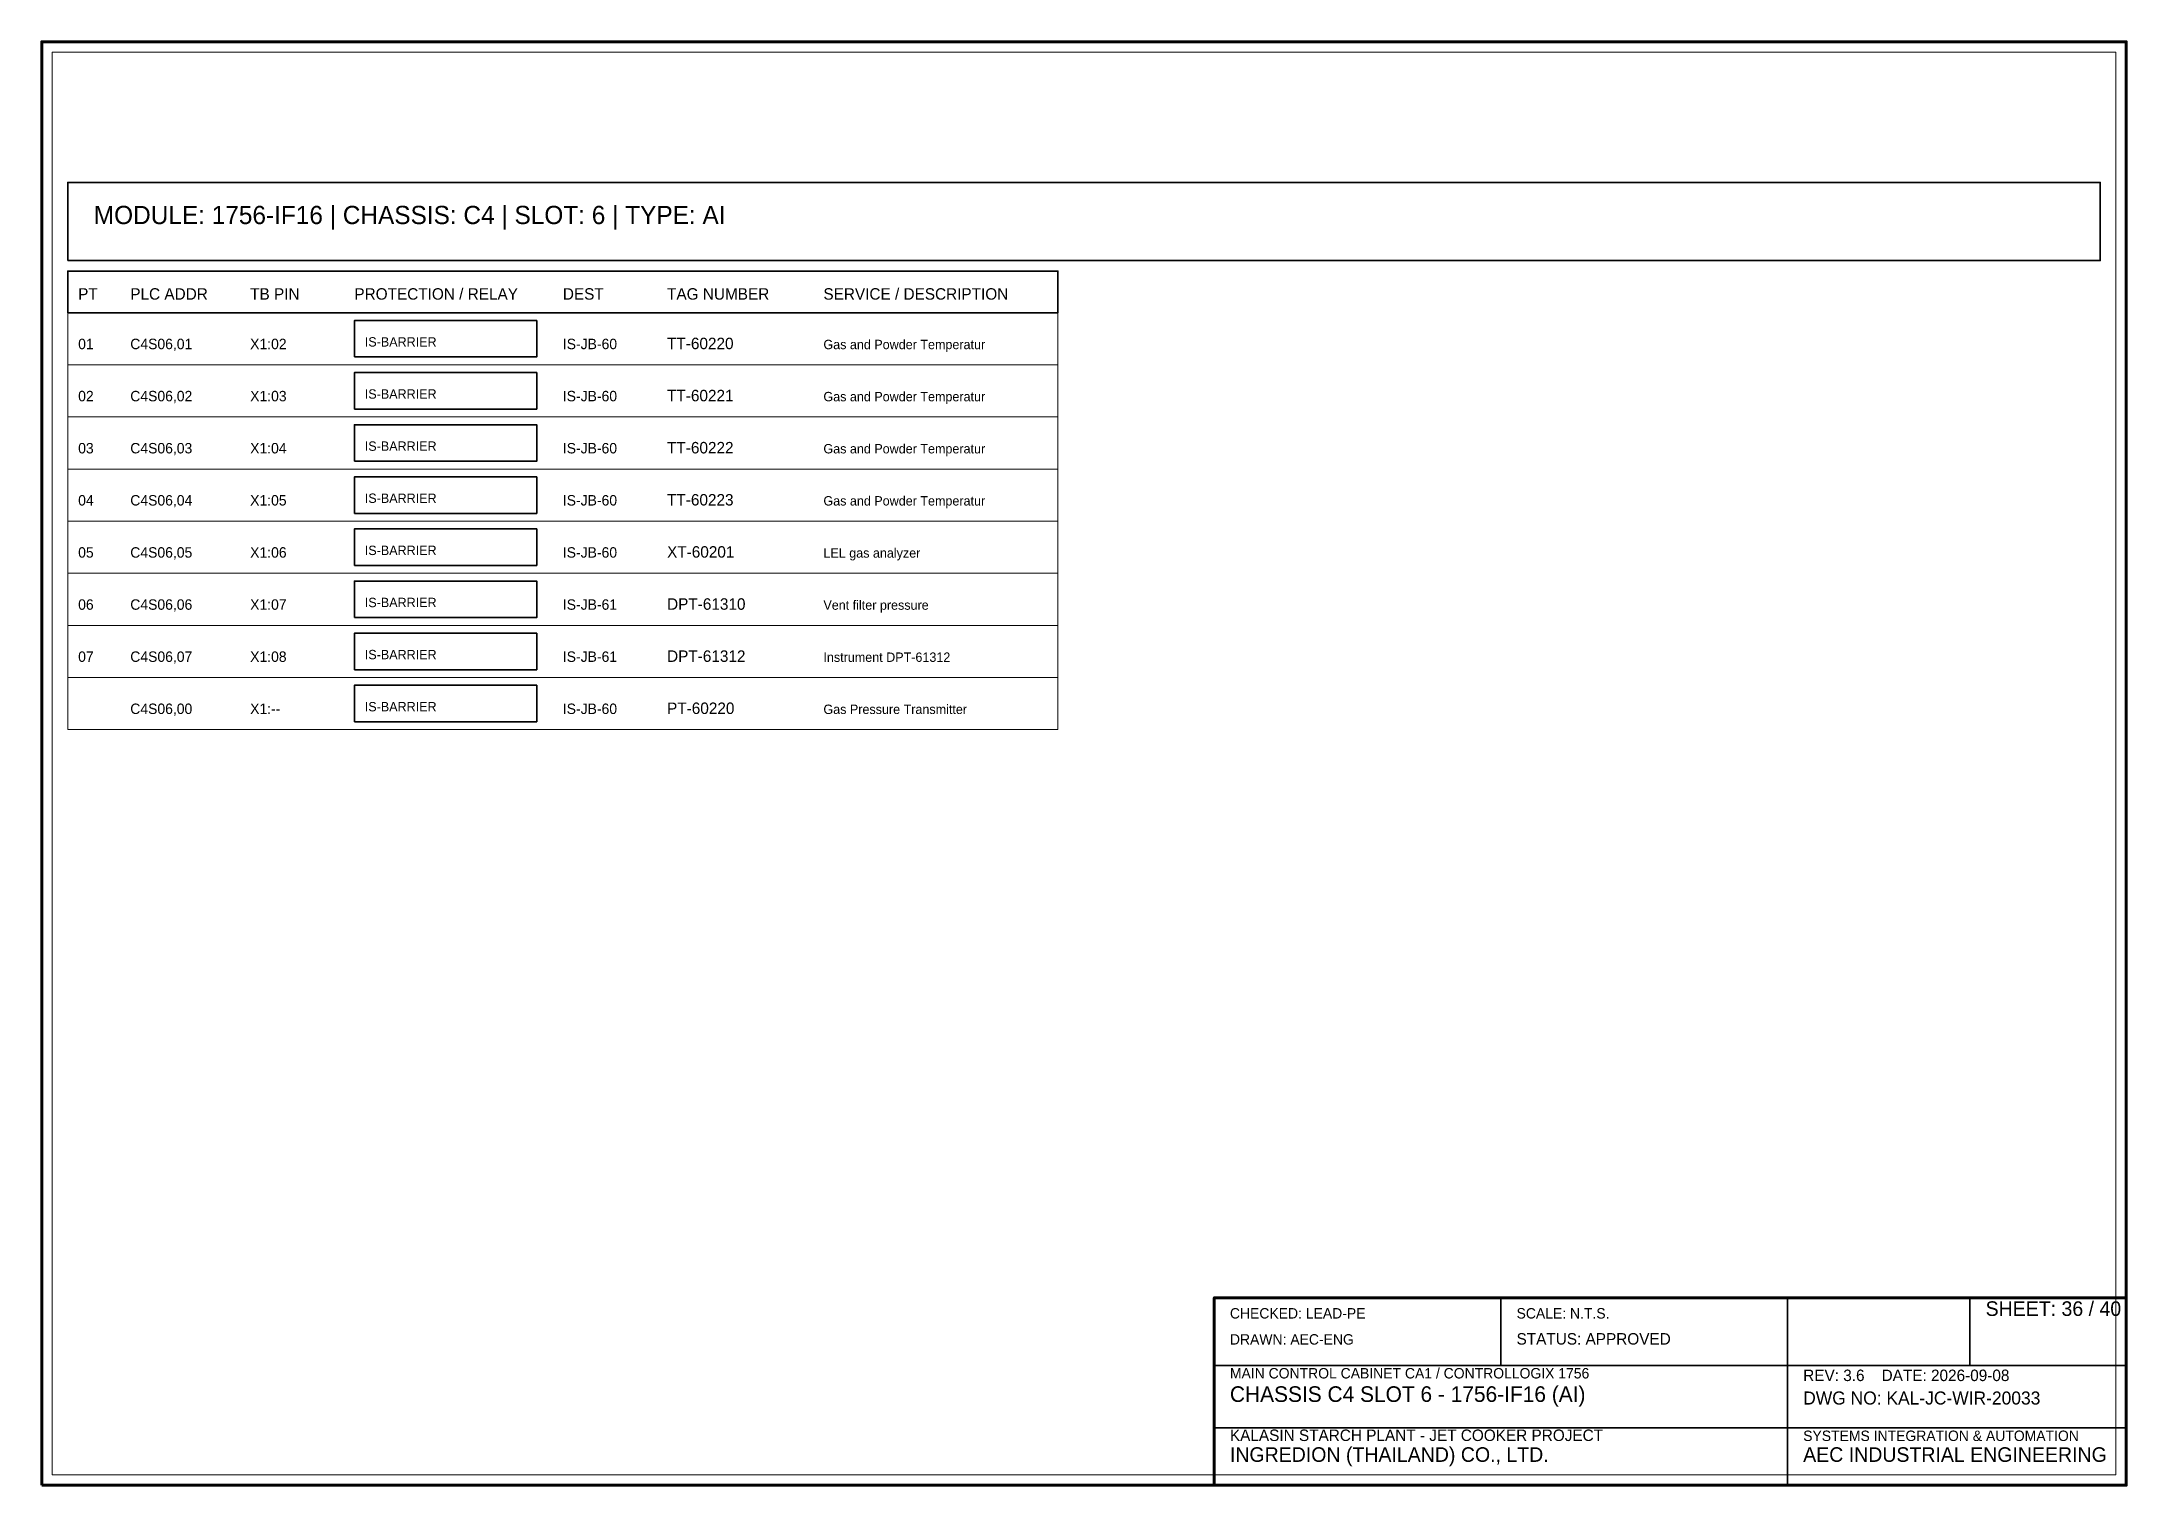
# Model space of a CAD drawing. Header units: millimetres. Extents: x 0 to 2200, y -2240 to 277.
# Drawn here: x 0 to 400, y -2240 to -1963 of the extents above; entities that cross this region are included whole.
import ezdxf

# ---------------------------------------------------------------- set-up
doc = ezdxf.new("R2010")
doc.units = ezdxf.units.MM
for name, color, linetype, lineweight in [('0_BORDER', 7, 'Continuous', 70), ('0_TITLE_BLOCK', 4, 'Continuous', 35), ('IE-CABLE', 6, 'Continuous', 25), ('IE-EQUIP', 2, 'Continuous', 35), ('IS_BARRIERS', 140, 'Continuous', 35), ('NOTATIONS', 8, 'Continuous', 18), ('TER', 3, 'Continuous', 35), ('TEXTS', 7, 'Continuous', 25)]:
    doc.layers.add(name, color=color, linetype=linetype, lineweight=lineweight)

msp = doc.modelspace()

# ---------------------------------------------------------------- texts
at = {"layer": '0_TITLE_BLOCK'}
for s, height, p in [('MODULE: 1756-IF16 | CHASSIS: C4 | SLOT: 6 | TYPE: AI', 3.5, (10, -1998)), ('PT', 2.2, (7, -2012.5)), ('PLC ADDR', 2.2, (17, -2012.5)), ('TB PIN', 2.2, (40, -2012.5)), ('PROTECTION / RELAY', 2.2, (60, -2012.5)), ('DEST', 2.2, (100, -2012.5)), ('TAG NUMBER', 2.2, (120, -2012.5)), ('SERVICE / DESCRIPTION', 2.2, (150, -2012.5)), ('SHEET: 36 / 40', 2.8, (373, -2207.5)), ('STATUS: APPROVED', 2.2, (283, -2213)), ('CHASSIS C4 SLOT 6 - 1756-IF16 (AI)', 3, (228, -2224)), ('INGREDION (THAILAND) CO., LTD.', 2.8, (228, -2235.5)), ('AEC INDUSTRIAL ENGINEERING', 2.8, (338, -2235.5))]:
    msp.add_text(s, height=height, dxfattribs=at).set_placement(p)
at = {"layer": 'IE-CABLE'}
for s, p in [('IS-JB-60', (100, -2022)), ('IS-JB-60', (100, -2032)), ('IS-JB-60', (100, -2042)), ('IS-JB-60', (100, -2052)), ('IS-JB-60', (100, -2062)), ('IS-JB-61', (100, -2072)), ('IS-JB-61', (100, -2082)), ('IS-JB-60', (100, -2092))]:
    msp.add_text(s, height=2, dxfattribs=at).set_placement(p)
at = {"layer": 'IS_BARRIERS'}
for p in [(62, -2021.5), (62, -2031.5), (62, -2041.5), (62, -2051.5), (62, -2061.5), (62, -2071.5), (62, -2081.5), (62, -2091.5)]:
    msp.add_text('IS-BARRIER', height=1.8, dxfattribs=at).set_placement(p)
at = {"layer": 'TER'}
for s, p in [('X1:02', (40, -2022)), ('X1:03', (40, -2032)), ('X1:04', (40, -2042)), ('X1:05', (40, -2052)), ('X1:06', (40, -2062)), ('X1:07', (40, -2072)), ('X1:08', (40, -2082)), ('X1:--', (40, -2092))]:
    msp.add_text(s, height=2, dxfattribs=at).set_placement(p)
at = {"layer": 'TEXTS'}
for s, height, p in [('01', 2, (7, -2022)), ('C4S06,01', 2, (17, -2022)), ('TT-60220', 2.2, (120, -2022)), ('Gas and Powder Temperatur', 1.8, (150, -2022)), ('02', 2, (7, -2032)), ('C4S06,02', 2, (17, -2032)), ('TT-60221', 2.2, (120, -2032)), ('Gas and Powder Temperatur', 1.8, (150, -2032)), ('03', 2, (7, -2042)), ('C4S06,03', 2, (17, -2042)), ('TT-60222', 2.2, (120, -2042)), ('Gas and Powder Temperatur', 1.8, (150, -2042)), ('04', 2, (7, -2052)), ('C4S06,04', 2, (17, -2052)), ('TT-60223', 2.2, (120, -2052)), ('Gas and Powder Temperatur', 1.8, (150, -2052)), ('05', 2, (7, -2062)), ('C4S06,05', 2, (17, -2062)), ('XT-60201', 2.2, (120, -2062)), ('LEL gas analyzer', 1.8, (150, -2062)), ('06', 2, (7, -2072)), ('C4S06,06', 2, (17, -2072)), ('DPT-61310', 2.2, (120, -2072)), ('Vent filter pressure', 1.8, (150, -2072)), ('07', 2, (7, -2082)), ('C4S06,07', 2, (17, -2082)), ('DPT-61312', 2.2, (120, -2082)), ('Instrument DPT-61312', 1.8, (150, -2082)), ('C4S06,00', 2, (17, -2092)), ('PT-60220', 2.2, (120, -2092)), ('Gas Pressure Transmitter ', 1.8, (150, -2092)), ('CHECKED: LEAD-PE', 2, (228, -2208)), ('SCALE: N.T.S.', 2, (283, -2208)), ('DRAWN: AEC-ENG', 2, (228, -2213)), ('MAIN CONTROL CABINET CA1 / CONTROLLOGIX 1756', 2, (228, -2219.5)), ('REV: 3.6    DATE: 2026-09-08', 2.2, (338, -2220)), ('DWG NO: KAL-JC-WIR-20033', 2.5, (338, -2224.5)), ('KALASIN STARCH PLANT - JET COOKER PROJECT', 2.2, (228, -2231.5)), ('SYSTEMS INTEGRATION & AUTOMATION', 2, (338, -2231.5))]:
    msp.add_text(s, height=height, dxfattribs=at).set_placement(p)

# ---------------------------------------------------------------- linework, layer by layer
at = {"layer": '0_BORDER'}
for points in [[(0, -2240), (400, -2240), (400, -1963), (0, -1963)], [(225, -2240), (400, -2240), (400, -2204), (225, -2204)]]:
    msp.add_lwpolyline(points, close=True, dxfattribs=at)
at = {"layer": '0_TITLE_BLOCK'}
for p, q in [((280, -2217), (280, -2204)), ((335, -2217), (335, -2204)), ((370, -2217), (370, -2204)), ((225, -2217), (400, -2217)), ((335, -2240), (335, -2217)), ((225, -2229), (400, -2229))]:
    msp.add_line(p, q, dxfattribs=at)
msp.add_lwpolyline([(5, -2015), (195, -2015), (195, -2007), (5, -2007)], close=True, dxfattribs=at)
at = {"layer": 'IE-EQUIP'}
msp.add_lwpolyline([(5, -2005), (395, -2005), (395, -1990), (5, -1990)], close=True, dxfattribs=at)
at = {"layer": 'IS_BARRIERS'}
for points in [[(60, -2023.5), (95, -2023.5), (95, -2016.5), (60, -2016.5)], [(60, -2033.5), (95, -2033.5), (95, -2026.5), (60, -2026.5)], [(60, -2043.5), (95, -2043.5), (95, -2036.5), (60, -2036.5)], [(60, -2053.5), (95, -2053.5), (95, -2046.5), (60, -2046.5)], [(60, -2063.5), (95, -2063.5), (95, -2056.5), (60, -2056.5)], [(60, -2073.5), (95, -2073.5), (95, -2066.5), (60, -2066.5)], [(60, -2083.5), (95, -2083.5), (95, -2076.5), (60, -2076.5)], [(60, -2093.5), (95, -2093.5), (95, -2086.5), (60, -2086.5)]]:
    msp.add_lwpolyline(points, close=True, dxfattribs=at)
at = {"layer": 'NOTATIONS'}
for points in [[(2, -2238), (398, -2238), (398, -1965), (2, -1965)], [(5, -2025), (195, -2025), (195, -2015), (5, -2015)], [(5, -2035), (195, -2035), (195, -2025), (5, -2025)], [(5, -2045), (195, -2045), (195, -2035), (5, -2035)], [(5, -2055), (195, -2055), (195, -2045), (5, -2045)], [(5, -2065), (195, -2065), (195, -2055), (5, -2055)], [(5, -2075), (195, -2075), (195, -2065), (5, -2065)], [(5, -2085), (195, -2085), (195, -2075), (5, -2075)], [(5, -2095), (195, -2095), (195, -2085), (5, -2085)]]:
    msp.add_lwpolyline(points, close=True, dxfattribs=at)

msp.set_redraw_order([(e.dxf.handle, doc.entitydb.next_handle()) for e in msp.query("TEXT MTEXT ATTDEF DIMENSION ARC_DIMENSION")])  # texts and dimensions are drawn at this point

doc.saveas('drawing.dxf')
